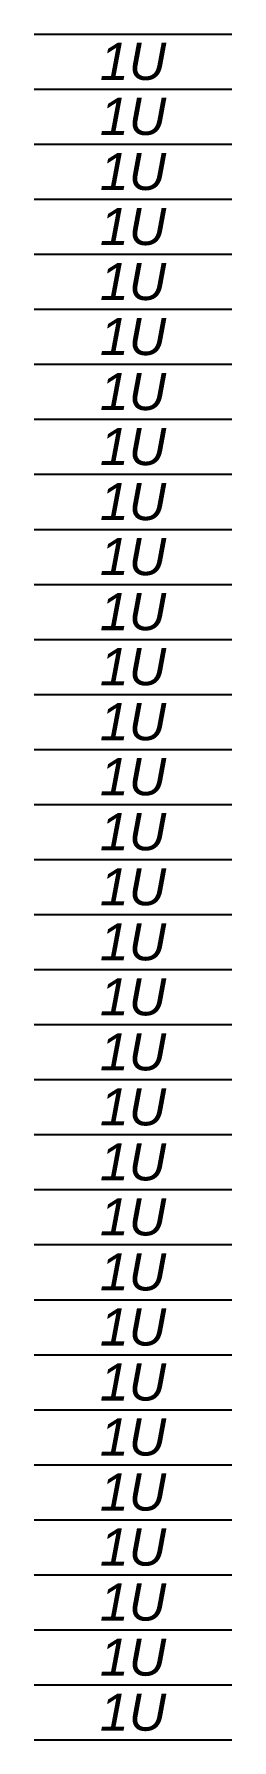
# Model space of a CAD drawing. Header units: millimetres. Extents: x -71336 to -33468, y -26189 to 22712.
# Drawn here: x -33860 to -33700, y -9532 to -8154 of the extents above; entities that cross this region are included whole.
import ezdxf

# ---------------------------------------------------------------- set-up
doc = ezdxf.new("R2010")
doc.units = ezdxf.units.MM
doc.layers.add('SC - Text', color=7, linetype='Continuous')
doc.layers.add('SC - TITLE_BLOCK', color=7, linetype='Continuous')
doc.styles.get("Standard").update_dxf_attribs({"font": 'arial.ttf', "height": 35})

msp = doc.modelspace()

# ---------------------------------------------------------------- texts
at = {"layer": 'SC - Text', "char_height": 30, "width": 641.95739, "attachment_point": 5}
for insert in [(-33780.135, -8176.453), (-33780.135, -8220.903), (-33780.135, -8265.353), (-33780.135, -8309.803), (-33780.135, -8354.253), (-33780.135, -8398.703), (-33780.135, -8443.153), (-33780.135, -8487.603), (-33780.135, -8532.053), (-33780.135, -8576.503), (-33780.135, -8620.953), (-33780.135, -8665.403), (-33780.135, -8709.853), (-33780.135, -8754.303), (-33780.135, -8798.753), (-33780.135, -8843.203), (-33780.135, -8887.653), (-33780.135, -8932.103), (-33780.135, -8976.553), (-33780.135, -9021.003), (-33780.135, -9065.453), (-33780.135, -9109.903), (-33780.135, -9154.353), (-33780.135, -9198.803), (-33780.135, -9243.253), (-33780.135, -9287.703), (-33780.135, -9332.153), (-33780.135, -9376.603), (-33780.135, -9421.053), (-33780.135, -9465.503), (-33780.135, -9509.953)]:
    msp.add_mtext('\\pxqc;{\\f@Arial Unicode MS|b0|i1|c0|p34;1U}', dxfattribs=dict(at, insert=insert))

# ---------------------------------------------------------------- linework, layer by layer
at = {"layer": 'SC - TITLE_BLOCK'}
for p, q in [((-33859.97, -8154.228), (-33700.3, -8154.228)), ((-33859.97, -8198.678), (-33700.3, -8198.678)), ((-33859.97, -8243.128), (-33700.3, -8243.128)), ((-33859.97, -8287.578), (-33700.3, -8287.578)), ((-33859.97, -8332.028), (-33700.3, -8332.028)), ((-33859.97, -8376.478), (-33700.3, -8376.478)), ((-33859.97, -8420.928), (-33700.3, -8420.928)), ((-33859.97, -8465.378), (-33700.3, -8465.378)), ((-33859.97, -8509.828), (-33700.3, -8509.828)), ((-33859.97, -8554.278), (-33700.3, -8554.278)), ((-33859.97, -8598.728), (-33700.3, -8598.728)), ((-33859.97, -8643.178), (-33700.3, -8643.178)), ((-33859.97, -8687.628), (-33700.3, -8687.628)), ((-33859.97, -8732.078), (-33700.3, -8732.078)), ((-33859.97, -8776.528), (-33700.3, -8776.528)), ((-33859.97, -8820.978), (-33700.3, -8820.978)), ((-33859.97, -8865.428), (-33700.3, -8865.428)), ((-33859.97, -8909.878), (-33700.3, -8909.878)), ((-33859.97, -8954.328), (-33700.3, -8954.328)), ((-33859.97, -8998.778), (-33700.3, -8998.778)), ((-33859.97, -9043.228), (-33700.3, -9043.228)), ((-33859.97, -9087.678), (-33700.3, -9087.678)), ((-33859.97, -9132.128), (-33700.3, -9132.128)), ((-33859.97, -9176.578), (-33700.3, -9176.578)), ((-33859.97, -9221.028), (-33700.3, -9221.028)), ((-33859.97, -9265.478), (-33700.3, -9265.478)), ((-33859.97, -9309.928), (-33700.3, -9309.928)), ((-33859.97, -9354.378), (-33700.3, -9354.378)), ((-33859.97, -9398.828), (-33700.3, -9398.828)), ((-33859.97, -9443.278), (-33700.3, -9443.278)), ((-33859.97, -9487.728), (-33700.3, -9487.728)), ((-33859.97, -9532.178), (-33700.3, -9532.178))]:
    msp.add_line(p, q, dxfattribs=at)

msp.set_redraw_order([(e.dxf.handle, doc.entitydb.next_handle()) for e in msp.query("TEXT MTEXT ATTDEF DIMENSION ARC_DIMENSION")])  # texts and dimensions are drawn at this point

doc.saveas('drawing.dxf')
